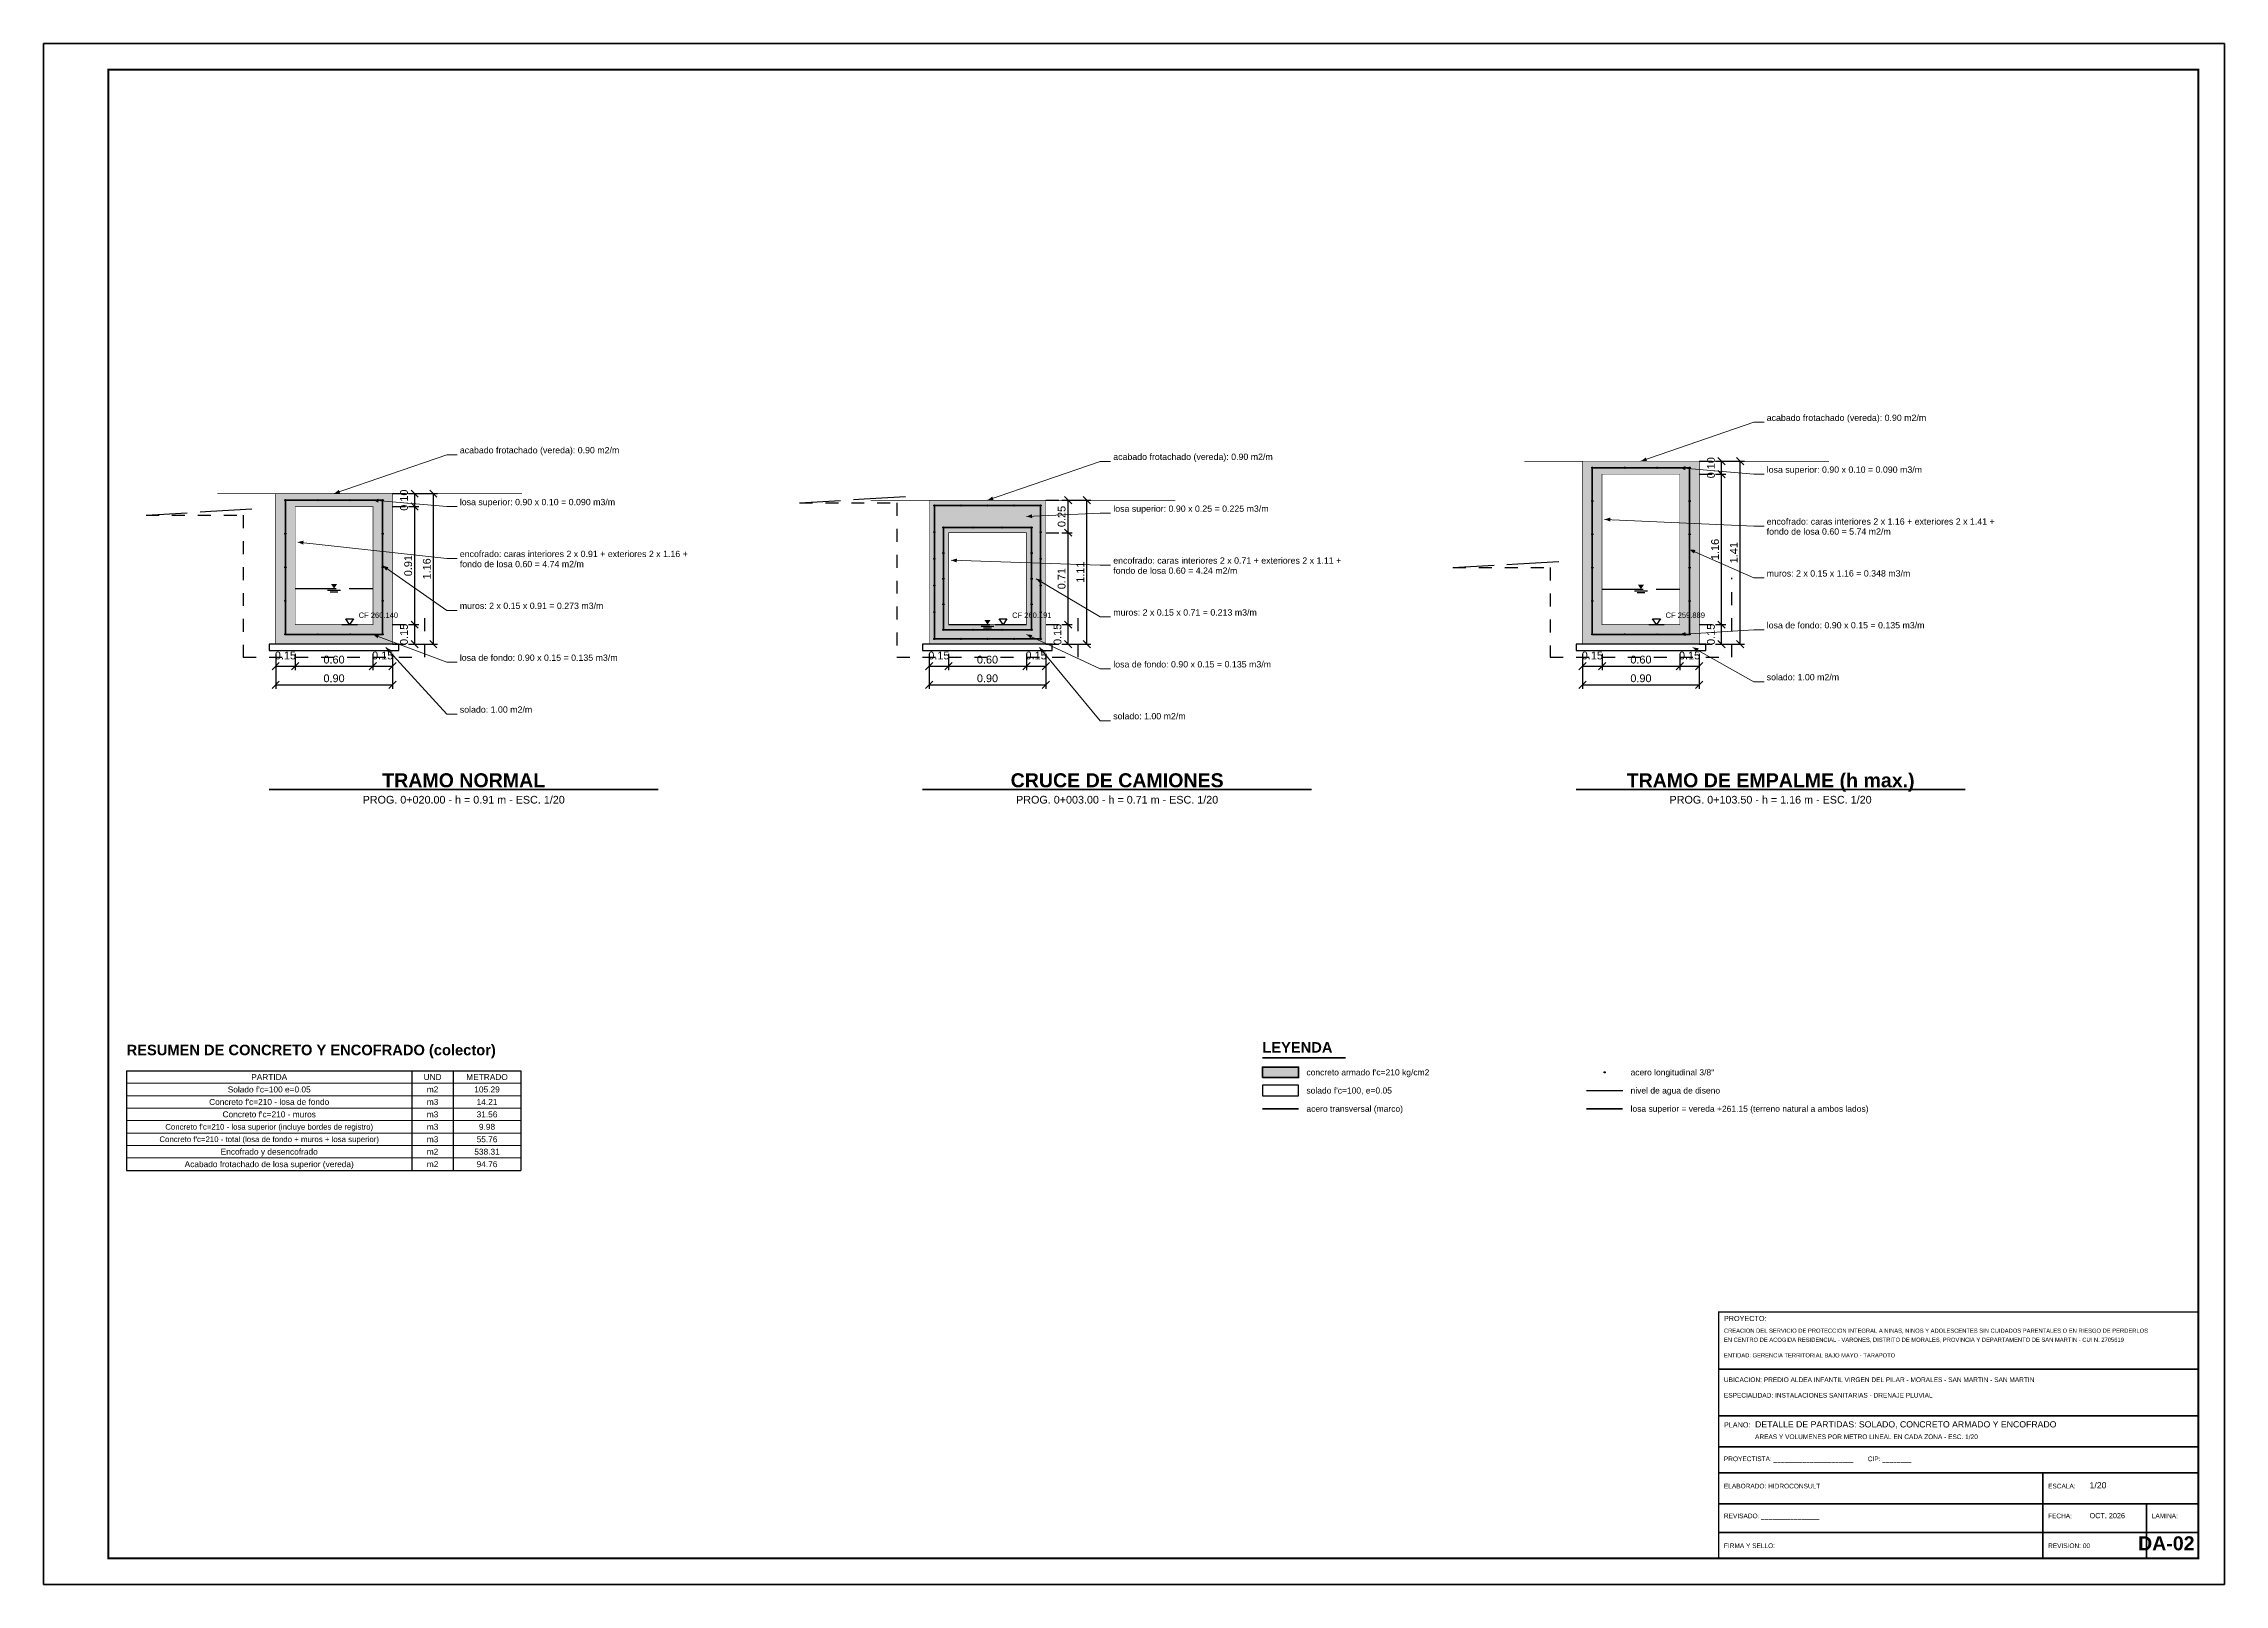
# Model space of a CAD drawing. Header units: metres. Extents: x 349122 to 349453, y 9281252 to 9281971.
# Drawn here: x 349202 to 349218.82, y 9281451.79 to 9281463.67 of the extents above; entities that cross this region are included whole.
import ezdxf
from ezdxf.enums import TextEntityAlignment as Align

# ---------------------------------------------------------------- set-up
doc = ezdxf.new("R2010")
doc.units = ezdxf.units.M
doc.header["$LTSCALE"] = 0.25
doc.linetypes.add('DASHED', pattern=[1.524, 1.27, -0.254])
doc.linetypes.add('HIDDEN', pattern=[0.375, 0.25, -0.125])
for name, color, linetype, lineweight in [('ACERO', 1, 'CONTINUOUS', 35), ('AGUA', 150, 'DASHED', 25), ('CONCRETO', 250, 'CONTINUOUS', 50), ('COTAS', 94, 'CONTINUOUS', 18), ('GRILLA', 9, 'CONTINUOUS', 13), ('LLAMADAS', 30, 'CONTINUOUS', 18), ('MARCO', 7, 'CONTINUOUS', 50), ('ROTULO', 7, 'CONTINUOUS', 35), ('TERRENO', 7, 'CONTINUOUS', 30), ('TITULOS', 160, 'CONTINUOUS', 35)]:
    doc.layers.add(name, color=color, linetype=linetype, lineweight=lineweight)
for name, color, linetype in [('ACERO-PUNTOS', 5, 'CONTINUOUS'), ('AGUA-SIMBOLO', 150, 'CONTINUOUS'), ('EXCAVACION', 8, 'HIDDEN'), ('GUITARRA', 8, 'CONTINUOUS'), ('LEYENDA', 7, 'CONTINUOUS'), ('NIVELES', 7, 'CONTINUOUS'), ('ROTULO-TEXTO', 7, 'CONTINUOUS'), ('SOLADO', 8, 'CONTINUOUS'), ('TERRENO-EXISTENTE', 8, 'DASHED'), ('TEXTOS', 7, 'CONTINUOUS')]:
    doc.layers.add(name, color=color, linetype=linetype)
doc.layers.add('CONCRETO-ACHURADO', color=8, linetype='CONTINUOUS', true_color=0xe2e2e2)
doc.styles.get("Standard").update_dxf_attribs({"font": 'arial.ttf'})
doc.styles.add('TITULOS', font='arialbd.ttf')
doc.dimstyles.new('COT-20', dxfattribs={"dimscale": 0.02, "dimtxt": 3, "dimasz": 2.2, "dimexe": 1.6, "dimexo": 1.2, "dimgap": 1, "dimtad": 1, "dimzin": 0, "dimdsep": 46, "dimtxsty": 'Standard', "dimtsz": 1.4, "dimcen": 2.5, "dimclrd": 256, "dimclre": 256, "dimclrt": 7, "dimazin": 3, "dimtfac": 1, "dimtmove": 0, "dimatfit": 3})

msp = doc.modelspace()

# ---------------------------------------------------------------- texts
at = {"layer": 'LEYENDA'}
for s, p in [("concreto armado f'c=210 kg/cm2", (349211.74, 9281455.738)), ('acero longitudinal 3/8"', (349214.24, 9281455.738)), ("solado f'c=100, e=0.05", (349211.74, 9281455.598)), ('acero transversal (marco)', (349211.74, 9281455.457)), ('nivel de agua de diseno', (349214.24, 9281455.598)), ('losa superior = vereda +261.15 (terreno natural a ambos lados)', (349214.24, 9281455.457))]:
    msp.add_text(s, height=0.0468, dxfattribs=at).set_placement(p, align=Align.MIDDLE_LEFT)
at = {"layer": 'NIVELES'}
for s, p in [('CF 260.140', (349204.43, 9281459.242)), ('CF 260.191', (349209.47, 9281459.242)), ('CF 259.889', (349214.51, 9281459.242))]:
    msp.add_text(s, height=0.0416, dxfattribs=at).set_placement(p)
at = {"layer": 'ROTULO-TEXTO'}
for s, height, p in [('PROYECTO:', 0.04, (349214.96, 9281453.82)), ('CREACION DEL SERVICIO DE PROTECCION INTEGRAL A NINAS, NINOS Y ADOLESCENTES SIN CUIDADOS PARENTALES O EN RIESGO DE PERDERLOS', 0.032, (349214.96, 9281453.73)), ('EN CENTRO DE ACOGIDA RESIDENCIAL - VARONES, DISTRITO DE MORALES, PROVINCIA Y DEPARTAMENTO DE SAN MARTIN - CUI N. 2705619', 0.032, (349214.96, 9281453.66)), ('ENTIDAD: GERENCIA TERRITORIAL BAJO MAYO - TARAPOTO', 0.032, (349214.96, 9281453.54)), ('UBICACION: PREDIO ALDEA INFANTIL VIRGEN DEL PILAR - MORALES - SAN MARTIN - SAN MARTIN', 0.036, (349214.96, 9281453.35)), ('ESPECIALIDAD: INSTALACIONES SANITARIAS - DRENAJE PLUVIAL', 0.036, (349214.96, 9281453.23)), ('PLANO:', 0.04, (349214.96, 9281453)), ('AREAS Y VOLUMENES POR METRO LINEAL EN CADA ZONA - ESC. 1/20', 0.036, (349215.2, 9281452.91)), ('DETALLE DE PARTIDAS: SOLADO, CONCRETO ARMADO Y ENCOFRADO', 0.048, (349215.2, 9281453)), ('PROYECTISTA: ______________________        CIP: ________', 0.036, (349214.96, 9281452.74)), ('ELABORADO: HIDROCONSULT', 0.036, (349214.96, 9281452.53)), ('ESCALA:', 0.036, (349217.46, 9281452.53)), ('1/20', 0.048, (349217.78, 9281452.53)), ('REVISADO: ________________', 0.036, (349214.96, 9281452.3)), ('FECHA:', 0.036, (349217.46, 9281452.3)), ('OCT. 2026', 0.04, (349217.78, 9281452.3)), ('LAMINA:', 0.036, (349218.26, 9281452.3)), ('FIRMA Y SELLO:', 0.036, (349214.96, 9281452.07)), ('REVISION: 00', 0.036, (349217.46, 9281452.07))]:
    msp.add_text(s, height=height, dxfattribs=at).set_placement(p)
at = {"layer": 'TEXTOS'}
for s, p in [('acabado frotachado (vereda): 0.90 m2/m', (349215.29, 9281460.761)), ('acabado frotachado (vereda): 0.90 m2/m', (349205.21, 9281460.511)), ('acabado frotachado (vereda): 0.90 m2/m', (349210.25, 9281460.46)), ('losa superior: 0.90 x 0.10 = 0.090 m3/m', (349215.29, 9281460.361)), ('losa superior: 0.90 x 0.10 = 0.090 m3/m', (349205.21, 9281460.111)), ('losa superior: 0.90 x 0.25 = 0.225 m3/m', (349210.25, 9281460.06)), ('encofrado: caras interiores 2 x 1.16 + exteriores 2 x 1.41 +', (349215.29, 9281459.961)), ('fondo de losa 0.60 = 5.74 m2/m', (349215.29, 9281459.884)), ('fondo de losa 0.60 = 4.74 m2/m', (349205.21, 9281459.633)), ('encofrado: caras interiores 2 x 0.91 + exteriores 2 x 1.16 +', (349205.21, 9281459.711)), ('encofrado: caras interiores 2 x 0.71 + exteriores 2 x 1.11 +', (349210.25, 9281459.66)), ('fondo de losa 0.60 = 4.24 m2/m', (349210.25, 9281459.582)), ('muros: 2 x 0.15 x 1.16 = 0.348 m3/m', (349215.29, 9281459.561)), ('muros: 2 x 0.15 x 0.91 = 0.273 m3/m', (349205.21, 9281459.311)), ('muros: 2 x 0.15 x 0.71 = 0.213 m3/m', (349210.25, 9281459.26)), ('losa de fondo: 0.90 x 0.15 = 0.135 m3/m', (349215.29, 9281459.161)), ('losa de fondo: 0.90 x 0.15 = 0.135 m3/m', (349205.21, 9281458.911)), ('losa de fondo: 0.90 x 0.15 = 0.135 m3/m', (349210.25, 9281458.86)), ('solado: 1.00 m2/m', (349215.29, 9281458.761)), ('solado: 1.00 m2/m', (349205.21, 9281458.511)), ('solado: 1.00 m2/m', (349210.25, 9281458.46))]:
    msp.add_text(s, height=0.0486, dxfattribs=at).set_placement(p)
for s, height, p in [('PROG. 0+020.00 - h = 0.91 m - ESC. 1/20', 0.0594, (349205.24, 9281457.84)), ('PROG. 0+003.00 - h = 0.71 m - ESC. 1/20', 0.0594, (349210.28, 9281457.84)), ('PROG. 0+103.50 - h = 1.16 m - ESC. 1/20', 0.0594, (349215.32, 9281457.84)), ('PARTIDA', 0.0459, (349203.74, 9281455.702)), ('UND', 0.0459, (349205, 9281455.702)), ('METRADO', 0.0459, (349205.42, 9281455.702)), ("Concreto f'c=210 - losa de fondo", 0.0459, (349203.74, 9281455.51)), ("Solado f'c=100 e=0.05", 0.0459, (349203.74, 9281455.606)), ('m2', 0.0459, (349205, 9281455.606)), ('m3', 0.0459, (349205, 9281455.51)), ('105.29', 0.0459, (349205.42, 9281455.606)), ('14.21', 0.0459, (349205.42, 9281455.51)), ("Concreto f'c=210 - losa superior (incluye bordes de registro)", 0.0432, (349203.74, 9281455.318)), ("Concreto f'c=210 - muros", 0.0459, (349203.74, 9281455.414)), ('m3', 0.0459, (349205, 9281455.414)), ('m3', 0.0459, (349205, 9281455.318)), ('31.56', 0.0459, (349205.42, 9281455.414)), ('9.98', 0.0459, (349205.42, 9281455.318)), ("Concreto f'c=210 - total (losa de fondo + muros + losa superior)", 0.0432, (349203.74, 9281455.222)), ('Encofrado y desencofrado', 0.0459, (349203.74, 9281455.126)), ('m3', 0.0459, (349205, 9281455.222)), ('m2', 0.0459, (349205, 9281455.126)), ('538.31', 0.0459, (349205.42, 9281455.126)), ('55.76', 0.0459, (349205.42, 9281455.222)), ('Acabado frotachado de losa superior (vereda)', 0.0459, (349203.74, 9281455.03)), ('m2', 0.0459, (349205, 9281455.03)), ('94.76', 0.0459, (349205.42, 9281455.03))]:
    msp.add_text(s, height=height, dxfattribs=at).set_placement(p, align=Align.MIDDLE_CENTER)
at = {"layer": 'TITULOS', "style": 'TITULOS'}
for s, p in [('TRAMO NORMAL', (349205.24, 9281457.99)), ('CRUCE DE CAMIONES', (349210.28, 9281457.99)), ('TRAMO DE EMPALME (h max.)', (349215.32, 9281457.99))]:
    msp.add_text(s, height=0.108, dxfattribs=at).set_placement(p, align=Align.MIDDLE_CENTER)
for s, p in [('RESUMEN DE CONCRETO Y ENCOFRADO (colector)', (349202.64, 9281455.87)), ('LEYENDA', (349211.4, 9281455.89))]:
    msp.add_text(s, height=0.081, dxfattribs=at).set_placement(p)
msp.add_text('DA-02', height=0.108, dxfattribs=at).set_placement((349218.59, 9281452.02), align=Align.BOTTOM_RIGHT)

# ---------------------------------------------------------------- blocks, each defined once
blk = doc.blocks.new('ACERO-38')
at = {"layer": 'ACERO-PUNTOS'}
h = blk.add_hatch(color=5, dxfattribs=at)
h.dxf.hatch_style = 1
h.paths.add_polyline_path([(-0.00475, 0, 1), (0.00475, 0, 1)])
at = {"layer": 'ACERO-PUNTOS', "color": 5}
blk.add_circle((0, 0), 0.00475, dxfattribs=at)
blk = doc.blocks.new('SIMB-AGUA')
at = {"layer": 'AGUA-SIMBOLO'}
for p, q in [((-2.5, -0.6), (2.5, -0.6)), ((-1.5, -1.2), (1.5, -1.2))]:
    blk.add_line(p, q, dxfattribs=at)
blk.add_solid([(0, 0), (-1.2, 1.8), (1.2, 1.8)], dxfattribs=at)
blk = doc.blocks.new('SIMB-NIVEL')
at = {"layer": 'NIVELES'}
blk.add_line((-3, 0), (3, 0), dxfattribs=at)
blk.add_lwpolyline([(0, 0), (-1.5, 2.2), (1.5, 2.2)], close=True, dxfattribs=at)

# ---------------------------------------------------------------- dimensions: what is measured, and where the dimension line sits
at = {"layer": 'COTAS'}
for base, p1, p2 in [((349214.942, 9281460.35), (349214.87, 9281460.35), (349214.87, 9281460.45)), ((349214.942, 9281459.19), (349214.87, 9281459.19), (349214.87, 9281460.35)), ((349215.086, 9281459.04), (349214.87, 9281459.04), (349214.87, 9281460.45)), ((349204.862, 9281460.1), (349204.79, 9281460.1), (349204.79, 9281460.2)), ((349205.006, 9281459.04), (349204.79, 9281459.04), (349204.79, 9281460.2)), ((349204.862, 9281459.19), (349204.79, 9281459.19), (349204.79, 9281460.1)), ((349209.902, 9281459.899), (349209.83, 9281459.899), (349209.83, 9281460.149)), ((349210.046, 9281459.04), (349209.83, 9281459.04), (349209.83, 9281460.149)), ((349209.902, 9281459.19), (349209.83, 9281459.19), (349209.83, 9281459.899)), ((349204.862, 9281459.04), (349204.79, 9281459.04), (349204.79, 9281459.19)), ((349209.902, 9281459.04), (349209.83, 9281459.04), (349209.83, 9281459.19)), ((349214.942, 9281459.04), (349214.87, 9281459.04), (349214.87, 9281459.19))]:
    msp.add_linear_dim(base=base, p1=p1, p2=p2, angle=90, dimstyle='COT-20', dxfattribs=at).render()
for base, p1, p2 in [((349203.79, 9281458.87), (349203.79, 9281458.99), (349203.94, 9281458.99)), ((349203.79, 9281458.726), (349203.79, 9281458.99), (349204.69, 9281458.99)), ((349203.94, 9281458.87), (349203.94, 9281458.99), (349204.54, 9281458.99)), ((349204.54, 9281458.87), (349204.54, 9281458.99), (349204.69, 9281458.99)), ((349208.83, 9281458.87), (349208.83, 9281458.99), (349208.98, 9281458.99)), ((349208.83, 9281458.726), (349208.83, 9281458.99), (349209.73, 9281458.99)), ((349208.98, 9281458.87), (349208.98, 9281458.99), (349209.58, 9281458.99)), ((349209.58, 9281458.87), (349209.58, 9281458.99), (349209.73, 9281458.99)), ((349213.87, 9281458.87), (349213.87, 9281458.99), (349214.02, 9281458.99)), ((349213.87, 9281458.726), (349213.87, 9281458.99), (349214.77, 9281458.99)), ((349214.02, 9281458.87), (349214.02, 9281458.99), (349214.62, 9281458.99)), ((349214.62, 9281458.87), (349214.62, 9281458.99), (349214.77, 9281458.99))]:
    msp.add_linear_dim(base=base, p1=p1, p2=p2, dimstyle='COT-20', dxfattribs=at).render()

# ---------------------------------------------------------------- hatches: boundary and pattern name
at = {"layer": 'CONCRETO-ACHURADO', "true_color": 0xe2e2e2}
h = msp.add_hatch(color=7, dxfattribs=at)
h.dxf.hatch_style = 1
h.paths.add_polyline_path([(349213.87, 9281460.35), (349214.77, 9281460.35), (349214.77, 9281460.45), (349213.87, 9281460.45)])
h = msp.add_hatch(color=7, dxfattribs=at)
h.dxf.hatch_style = 1
h.paths.add_polyline_path([(349213.87, 9281459.19), (349214.02, 9281459.19), (349214.02, 9281460.35), (349213.87, 9281460.35)])
h = msp.add_hatch(color=7, dxfattribs=at)
h.dxf.hatch_style = 1
h.paths.add_polyline_path([(349214.62, 9281459.19), (349214.77, 9281459.19), (349214.77, 9281460.35), (349214.62, 9281460.35)])
h = msp.add_hatch(color=7, dxfattribs=at)
h.dxf.hatch_style = 1
h.paths.add_polyline_path([(349203.79, 9281460.1), (349204.69, 9281460.1), (349204.69, 9281460.2), (349203.79, 9281460.2)])
h = msp.add_hatch(color=7, dxfattribs=at)
h.dxf.hatch_style = 1
h.paths.add_polyline_path([(349203.79, 9281459.19), (349203.94, 9281459.19), (349203.94, 9281460.1), (349203.79, 9281460.1)])
h = msp.add_hatch(color=7, dxfattribs=at)
h.dxf.hatch_style = 1
h.paths.add_polyline_path([(349204.54, 9281459.19), (349204.69, 9281459.19), (349204.69, 9281460.1), (349204.54, 9281460.1)])
h = msp.add_hatch(color=7, dxfattribs=at)
h.dxf.hatch_style = 1
h.paths.add_polyline_path([(349208.83, 9281459.899), (349209.73, 9281459.899), (349209.73, 9281460.149), (349208.83, 9281460.149)])
h = msp.add_hatch(color=7, dxfattribs=at)
h.dxf.hatch_style = 1
h.paths.add_polyline_path([(349208.83, 9281459.19), (349208.98, 9281459.19), (349208.98, 9281459.899), (349208.83, 9281459.899)])
h = msp.add_hatch(color=7, dxfattribs=at)
h.dxf.hatch_style = 1
h.paths.add_polyline_path([(349209.58, 9281459.19), (349209.73, 9281459.19), (349209.73, 9281459.899), (349209.58, 9281459.899)])
h = msp.add_hatch(color=7, dxfattribs=at)
h.dxf.hatch_style = 1
h.paths.add_polyline_path([(349203.79, 9281459.04), (349204.69, 9281459.04), (349204.69, 9281459.19), (349203.79, 9281459.19)])
h = msp.add_hatch(color=7, dxfattribs=at)
h.dxf.hatch_style = 1
h.paths.add_polyline_path([(349208.83, 9281459.04), (349209.73, 9281459.04), (349209.73, 9281459.19), (349208.83, 9281459.19)])
h = msp.add_hatch(color=7, dxfattribs=at)
h.dxf.hatch_style = 1
h.paths.add_polyline_path([(349213.87, 9281459.04), (349214.77, 9281459.04), (349214.77, 9281459.19), (349213.87, 9281459.19)])
h = msp.add_hatch(color=7, dxfattribs=at)
h.dxf.hatch_style = 1
h.paths.add_polyline_path([(349211.4, 9281455.698), (349211.68, 9281455.698), (349211.68, 9281455.778), (349211.4, 9281455.778)])

# ---------------------------------------------------------------- linework, layer by layer
at = {"layer": 'ACERO'}
for points in [[(349213.945, 9281459.115), (349214.695, 9281459.115), (349214.695, 9281460.4), (349213.945, 9281460.4)], [(349203.865, 9281459.115), (349204.615, 9281459.115), (349204.615, 9281460.15), (349203.865, 9281460.15)], [(349208.87, 9281459.08), (349209.69, 9281459.08), (349209.69, 9281460.109), (349208.87, 9281460.109)], [(349208.94, 9281459.15), (349209.62, 9281459.15), (349209.62, 9281459.939), (349208.94, 9281459.939)]]:
    msp.add_lwpolyline(points, close=True, dxfattribs=at)
at = {"layer": 'ACERO', "const_width": 0.014}
msp.add_lwpolyline([(349211.4, 9281455.457), (349211.68, 9281455.457)], dxfattribs=at)
at = {"layer": 'AGUA'}
for p, q in [((349203.94, 9281459.468), (349204.54, 9281459.468)), ((349214.02, 9281459.463), (349214.62, 9281459.463)), ((349208.98, 9281459.19), (349209.58, 9281459.19)), ((349213.9, 9281455.598), (349214.18, 9281455.598))]:
    msp.add_line(p, q, dxfattribs=at)
at = {"layer": 'CONCRETO', "const_width": 0.004}
for points in [[(349213.87, 9281459.04), (349214.77, 9281459.04), (349214.77, 9281460.45), (349213.87, 9281460.45)], [(349214.02, 9281459.19), (349214.62, 9281459.19), (349214.62, 9281460.35), (349214.02, 9281460.35)], [(349203.79, 9281459.04), (349204.69, 9281459.04), (349204.69, 9281460.2), (349203.79, 9281460.2)], [(349203.94, 9281459.19), (349204.54, 9281459.19), (349204.54, 9281460.1), (349203.94, 9281460.1)], [(349208.83, 9281459.04), (349209.73, 9281459.04), (349209.73, 9281460.149), (349208.83, 9281460.149)], [(349208.98, 9281459.19), (349209.58, 9281459.19), (349209.58, 9281459.899), (349208.98, 9281459.899)]]:
    msp.add_lwpolyline(points, close=True, dxfattribs=at)
at = {"layer": 'CONCRETO'}
msp.add_lwpolyline([(349211.4, 9281455.698), (349211.68, 9281455.698), (349211.68, 9281455.778), (349211.4, 9281455.778)], close=True, dxfattribs=at)
at = {"layer": 'EXCAVACION'}
for points in [[(349202.79, 9281460.034), (349203.54, 9281460.034), (349203.54, 9281458.94), (349204.94, 9281458.94), (349204.94, 9281459.3)], [(349207.83, 9281460.129), (349208.58, 9281460.129), (349208.58, 9281458.94), (349209.98, 9281458.94), (349209.98, 9281459.249)], [(349212.87, 9281459.63), (349213.62, 9281459.63), (349213.62, 9281458.94), (349215.02, 9281458.94), (349215.02, 9281459.55)]]:
    msp.add_lwpolyline(points, dxfattribs=at)
at = {"layer": 'GRILLA'}
for p, q in [((349202.64, 9281455.654), (349205.68, 9281455.654)), ((349202.64, 9281455.558), (349205.68, 9281455.558)), ((349202.64, 9281455.462), (349205.68, 9281455.462)), ((349202.64, 9281455.366), (349205.68, 9281455.366)), ((349202.64, 9281455.27), (349205.68, 9281455.27)), ((349202.64, 9281455.174), (349205.68, 9281455.174)), ((349202.64, 9281455.078), (349205.68, 9281455.078))]:
    msp.add_line(p, q, dxfattribs=at)
at = {"layer": 'GUITARRA'}
for p, q in [((349214.77, 9281460.45), (349214.87, 9281460.45)), ((349214.77, 9281460.35), (349214.87, 9281460.35)), ((349204.69, 9281460.2), (349204.79, 9281460.2)), ((349204.69, 9281460.1), (349204.79, 9281460.1)), ((349209.73, 9281460.149), (349209.83, 9281460.149)), ((349209.73, 9281459.899), (349209.83, 9281459.899)), ((349204.69, 9281459.19), (349204.79, 9281459.19)), ((349209.73, 9281459.19), (349209.83, 9281459.19)), ((349214.77, 9281459.19), (349214.87, 9281459.19)), ((349204.69, 9281459.04), (349204.79, 9281459.04)), ((349209.73, 9281459.04), (349209.83, 9281459.04)), ((349214.77, 9281459.04), (349214.87, 9281459.04))]:
    msp.add_line(p, q, dxfattribs=at)
at = {"layer": 'LLAMADAS'}
for p, q in [((349215.19, 9281460.75), (349214.32, 9281460.45)), ((349215.27, 9281460.75), (349215.19, 9281460.75)), ((349205.11, 9281460.5), (349204.24, 9281460.2)), ((349205.19, 9281460.5), (349205.11, 9281460.5)), ((349210.15, 9281460.449), (349209.28, 9281460.149)), ((349210.23, 9281460.449), (349210.15, 9281460.449)), ((349215.19, 9281460.35), (349214.62, 9281460.4)), ((349215.27, 9281460.35), (349215.19, 9281460.35)), ((349205.11, 9281460.1), (349204.54, 9281460.15)), ((349205.19, 9281460.1), (349205.11, 9281460.1)), ((349210.15, 9281460.049), (349209.58, 9281460.024)), ((349210.23, 9281460.049), (349210.15, 9281460.049)), ((349215.19, 9281459.95), (349214.04, 9281460.002)), ((349215.27, 9281459.95), (349215.19, 9281459.95)), ((349205.11, 9281459.7), (349203.96, 9281459.827)), ((349205.19, 9281459.7), (349205.11, 9281459.7)), ((349210.15, 9281459.649), (349209, 9281459.686)), ((349215.19, 9281459.55), (349214.695, 9281459.77)), ((349205.11, 9281459.3), (349204.615, 9281459.645)), ((349210.15, 9281459.249), (349209.655, 9281459.544)), ((349210.23, 9281459.649), (349210.15, 9281459.649)), ((349215.27, 9281459.55), (349215.19, 9281459.55)), ((349205.19, 9281459.3), (349205.11, 9281459.3)), ((349210.23, 9281459.249), (349210.15, 9281459.249)), ((349205.11, 9281458.9), (349204.54, 9281459.115)), ((349205.11, 9281458.5), (349204.64, 9281459.015)), ((349210.15, 9281458.849), (349209.58, 9281459.115)), ((349210.15, 9281458.449), (349209.68, 9281459.015)), ((349215.19, 9281459.15), (349214.62, 9281459.115)), ((349215.19, 9281458.75), (349214.72, 9281459.015)), ((349215.27, 9281459.15), (349215.19, 9281459.15)), ((349205.19, 9281458.9), (349205.11, 9281458.9)), ((349210.23, 9281458.849), (349210.15, 9281458.849)), ((349215.27, 9281458.75), (349215.19, 9281458.75)), ((349205.19, 9281458.5), (349205.11, 9281458.5)), ((349210.23, 9281458.449), (349210.15, 9281458.449))]:
    msp.add_line(p, q, dxfattribs=at)
for points in [[(349214.32, 9281460.45), (349214.367, 9281460.45), (349214.357, 9281460.479)], [(349214.62, 9281460.4), (349214.662, 9281460.381), (349214.665, 9281460.412)], [(349204.24, 9281460.2), (349204.287, 9281460.2), (349204.277, 9281460.229)], [(349204.54, 9281460.15), (349204.582, 9281460.131), (349204.585, 9281460.161)], [(349209.28, 9281460.149), (349209.327, 9281460.149), (349209.317, 9281460.178)], [(349209.58, 9281460.024), (349209.625, 9281460.011), (349209.623, 9281460.041)], [(349214.04, 9281460.002), (349214.083, 9281459.985), (349214.085, 9281460.016)], [(349203.96, 9281459.827), (349204.002, 9281459.807), (349204.005, 9281459.837)], [(349209, 9281459.686), (349209.043, 9281459.669), (349209.044, 9281459.7)], [(349214.695, 9281459.77), (349214.729, 9281459.738), (349214.741, 9281459.766)], [(349204.615, 9281459.645), (349204.642, 9281459.607), (349204.66, 9281459.632)], [(349209.655, 9281459.544), (349209.685, 9281459.509), (349209.701, 9281459.535)], [(349204.54, 9281459.115), (349204.576, 9281459.085), (349204.587, 9281459.114)], [(349204.64, 9281459.015), (349204.658, 9281458.972), (349204.681, 9281458.993)], [(349209.58, 9281459.115), (349209.613, 9281459.082), (349209.626, 9281459.11)], [(349209.68, 9281459.015), (349209.696, 9281458.971), (349209.72, 9281458.991)], [(349214.62, 9281459.115), (349214.665, 9281459.102), (349214.663, 9281459.133)], [(349214.72, 9281459.015), (349214.751, 9281458.98), (349214.766, 9281459.007)]]:
    msp.add_solid(points, dxfattribs=at)
at = {"layer": 'MARCO'}
msp.add_lwpolyline([(349202, 9281451.79), (349218.82, 9281451.79), (349218.82, 9281463.67), (349202, 9281463.67)], close=True, dxfattribs=at)
at = {"layer": 'MARCO', "const_width": 0.016}
msp.add_lwpolyline([(349202.5, 9281451.99), (349218.62, 9281451.99), (349218.62, 9281463.47), (349202.5, 9281463.47)], close=True, dxfattribs=at)
at = {"layer": 'ROTULO'}
for p, q in [((349214.92, 9281453.45), (349218.62, 9281453.45)), ((349214.92, 9281453.09), (349218.62, 9281453.09)), ((349214.92, 9281452.85), (349218.62, 9281452.85)), ((349214.92, 9281452.65), (349218.62, 9281452.65)), ((349217.42, 9281452.65), (349217.42, 9281451.99)), ((349214.92, 9281452.41), (349218.62, 9281452.41)), ((349218.22, 9281452.41), (349218.22, 9281451.99)), ((349214.92, 9281452.19), (349218.62, 9281452.19))]:
    msp.add_line(p, q, dxfattribs=at)
at = {"layer": 'ROTULO', "const_width": 0.01}
msp.add_lwpolyline([(349214.92, 9281451.99), (349218.62, 9281451.99), (349218.62, 9281453.89), (349214.92, 9281453.89)], close=True, dxfattribs=at)
at = {"layer": 'SOLADO'}
for points in [[(349203.74, 9281458.99), (349204.74, 9281458.99), (349204.74, 9281459.04), (349203.74, 9281459.04)], [(349208.78, 9281458.99), (349209.78, 9281458.99), (349209.78, 9281459.04), (349208.78, 9281459.04)], [(349213.82, 9281458.99), (349214.82, 9281458.99), (349214.82, 9281459.04), (349213.82, 9281459.04)], [(349211.4, 9281455.558), (349211.68, 9281455.558), (349211.68, 9281455.638), (349211.4, 9281455.638)]]:
    msp.add_lwpolyline(points, close=True, dxfattribs=at)
at = {"layer": 'TERRENO'}
for points, const_width in [([(349213.42, 9281460.45), (349213.87, 9281460.45)], 0.006), ([(349214.77, 9281460.45), (349215.77, 9281460.45)], 0.006), ([(349203.34, 9281460.2), (349203.79, 9281460.2)], 0.006), ([(349204.69, 9281460.2), (349205.69, 9281460.2)], 0.006), ([(349208.38, 9281460.149), (349208.83, 9281460.149)], 0.006), ([(349209.73, 9281460.149), (349210.73, 9281460.149)], 0.006), ([(349213.9, 9281455.457), (349214.18, 9281455.457)], 0.014)]:
    msp.add_lwpolyline(points, dxfattribs=dict(at, const_width=const_width))
at = {"layer": 'TERRENO-EXISTENTE'}
for points in [[(349202.79, 9281460.034), (349203.29, 9281460.064), (349203.64, 9281460.084)], [(349207.83, 9281460.129), (349208.33, 9281460.159), (349208.68, 9281460.179)], [(349212.87, 9281459.63), (349213.37, 9281459.66), (349213.72, 9281459.68)]]:
    msp.add_lwpolyline(points, dxfattribs=at)
at = {"layer": 'TEXTOS'}
for p, q in [((349202.64, 9281455.75), (349205.68, 9281455.75)), ((349202.64, 9281455.75), (349202.64, 9281454.982)), ((349204.84, 9281455.75), (349204.84, 9281454.982)), ((349205.16, 9281455.75), (349205.16, 9281454.982)), ((349205.68, 9281455.75), (349205.68, 9281454.982)), ((349202.64, 9281454.982), (349205.68, 9281454.982))]:
    msp.add_line(p, q, dxfattribs=at)
at = {"layer": 'TITULOS'}
for p, q in [((349203.74, 9281457.92), (349206.74, 9281457.92)), ((349208.78, 9281457.92), (349211.78, 9281457.92)), ((349213.82, 9281457.92), (349216.82, 9281457.92)), ((349211.4, 9281455.85), (349212.04, 9281455.85))]:
    msp.add_line(p, q, dxfattribs=at)

# ---------------------------------------------------------------- block references
for p in [(349213.945, 9281460.4), (349214.195, 9281460.4), (349214.445, 9281460.4), (349214.695, 9281460.4), (349203.865, 9281460.15), (349204.115, 9281460.15), (349204.365, 9281460.15), (349204.615, 9281460.15), (349208.87, 9281460.109), (349209.075, 9281460.109), (349209.28, 9281460.109), (349209.485, 9281460.109), (349209.69, 9281460.109), (349213.945, 9281460.143), (349214.695, 9281460.143), (349203.865, 9281459.891), (349204.615, 9281459.891), (349208.87, 9281459.903), (349208.94, 9281459.939), (349209.167, 9281459.939), (349209.393, 9281459.939), (349209.62, 9281459.939), (349209.69, 9281459.903), (349213.945, 9281459.886), (349214.695, 9281459.886), (349208.87, 9281459.697), (349208.94, 9281459.742), (349209.62, 9281459.742), (349209.69, 9281459.697), (349203.865, 9281459.632), (349204.615, 9281459.632), (349208.94, 9281459.544), (349209.62, 9281459.544), (349213.945, 9281459.629), (349214.695, 9281459.629), (349203.865, 9281459.374), (349204.615, 9281459.374), (349208.87, 9281459.492), (349208.94, 9281459.347), (349209.62, 9281459.347), (349209.69, 9281459.492), (349213.945, 9281459.372), (349214.695, 9281459.372), (349208.87, 9281459.286), (349209.69, 9281459.286), (349203.865, 9281459.115), (349204.115, 9281459.115), (349204.365, 9281459.115), (349204.615, 9281459.115), (349208.87, 9281459.08), (349208.94, 9281459.15), (349209.075, 9281459.08), (349209.167, 9281459.15), (349209.28, 9281459.08), (349209.393, 9281459.15), (349209.485, 9281459.08), (349209.62, 9281459.15), (349209.69, 9281459.08), (349213.945, 9281459.115), (349214.195, 9281459.115), (349214.445, 9281459.115), (349214.695, 9281459.115)]:
    msp.add_blockref('ACERO-38', p)
at = {"xscale": 0.02, "yscale": 0.02}
for p in [(349204.24, 9281459.468), (349214.32, 9281459.463), (349209.28, 9281459.19)]:
    msp.add_blockref('SIMB-AGUA', p, dxfattribs=at)
at = {"layer": 'ACERO-PUNTOS'}
msp.add_blockref('ACERO-38', (349214.04, 9281455.738), dxfattribs=at)
at = {"layer": 'NIVELES', "xscale": 0.02, "yscale": 0.02}
for p in [(349204.36, 9281459.19), (349209.4, 9281459.19), (349214.44, 9281459.19)]:
    msp.add_blockref('SIMB-NIVEL', p, dxfattribs=at)

msp.set_redraw_order([(e.dxf.handle, doc.entitydb.next_handle()) for e in msp.query("TEXT MTEXT ATTDEF DIMENSION ARC_DIMENSION")])  # texts and dimensions are drawn at this point

doc.saveas('drawing.dxf')
